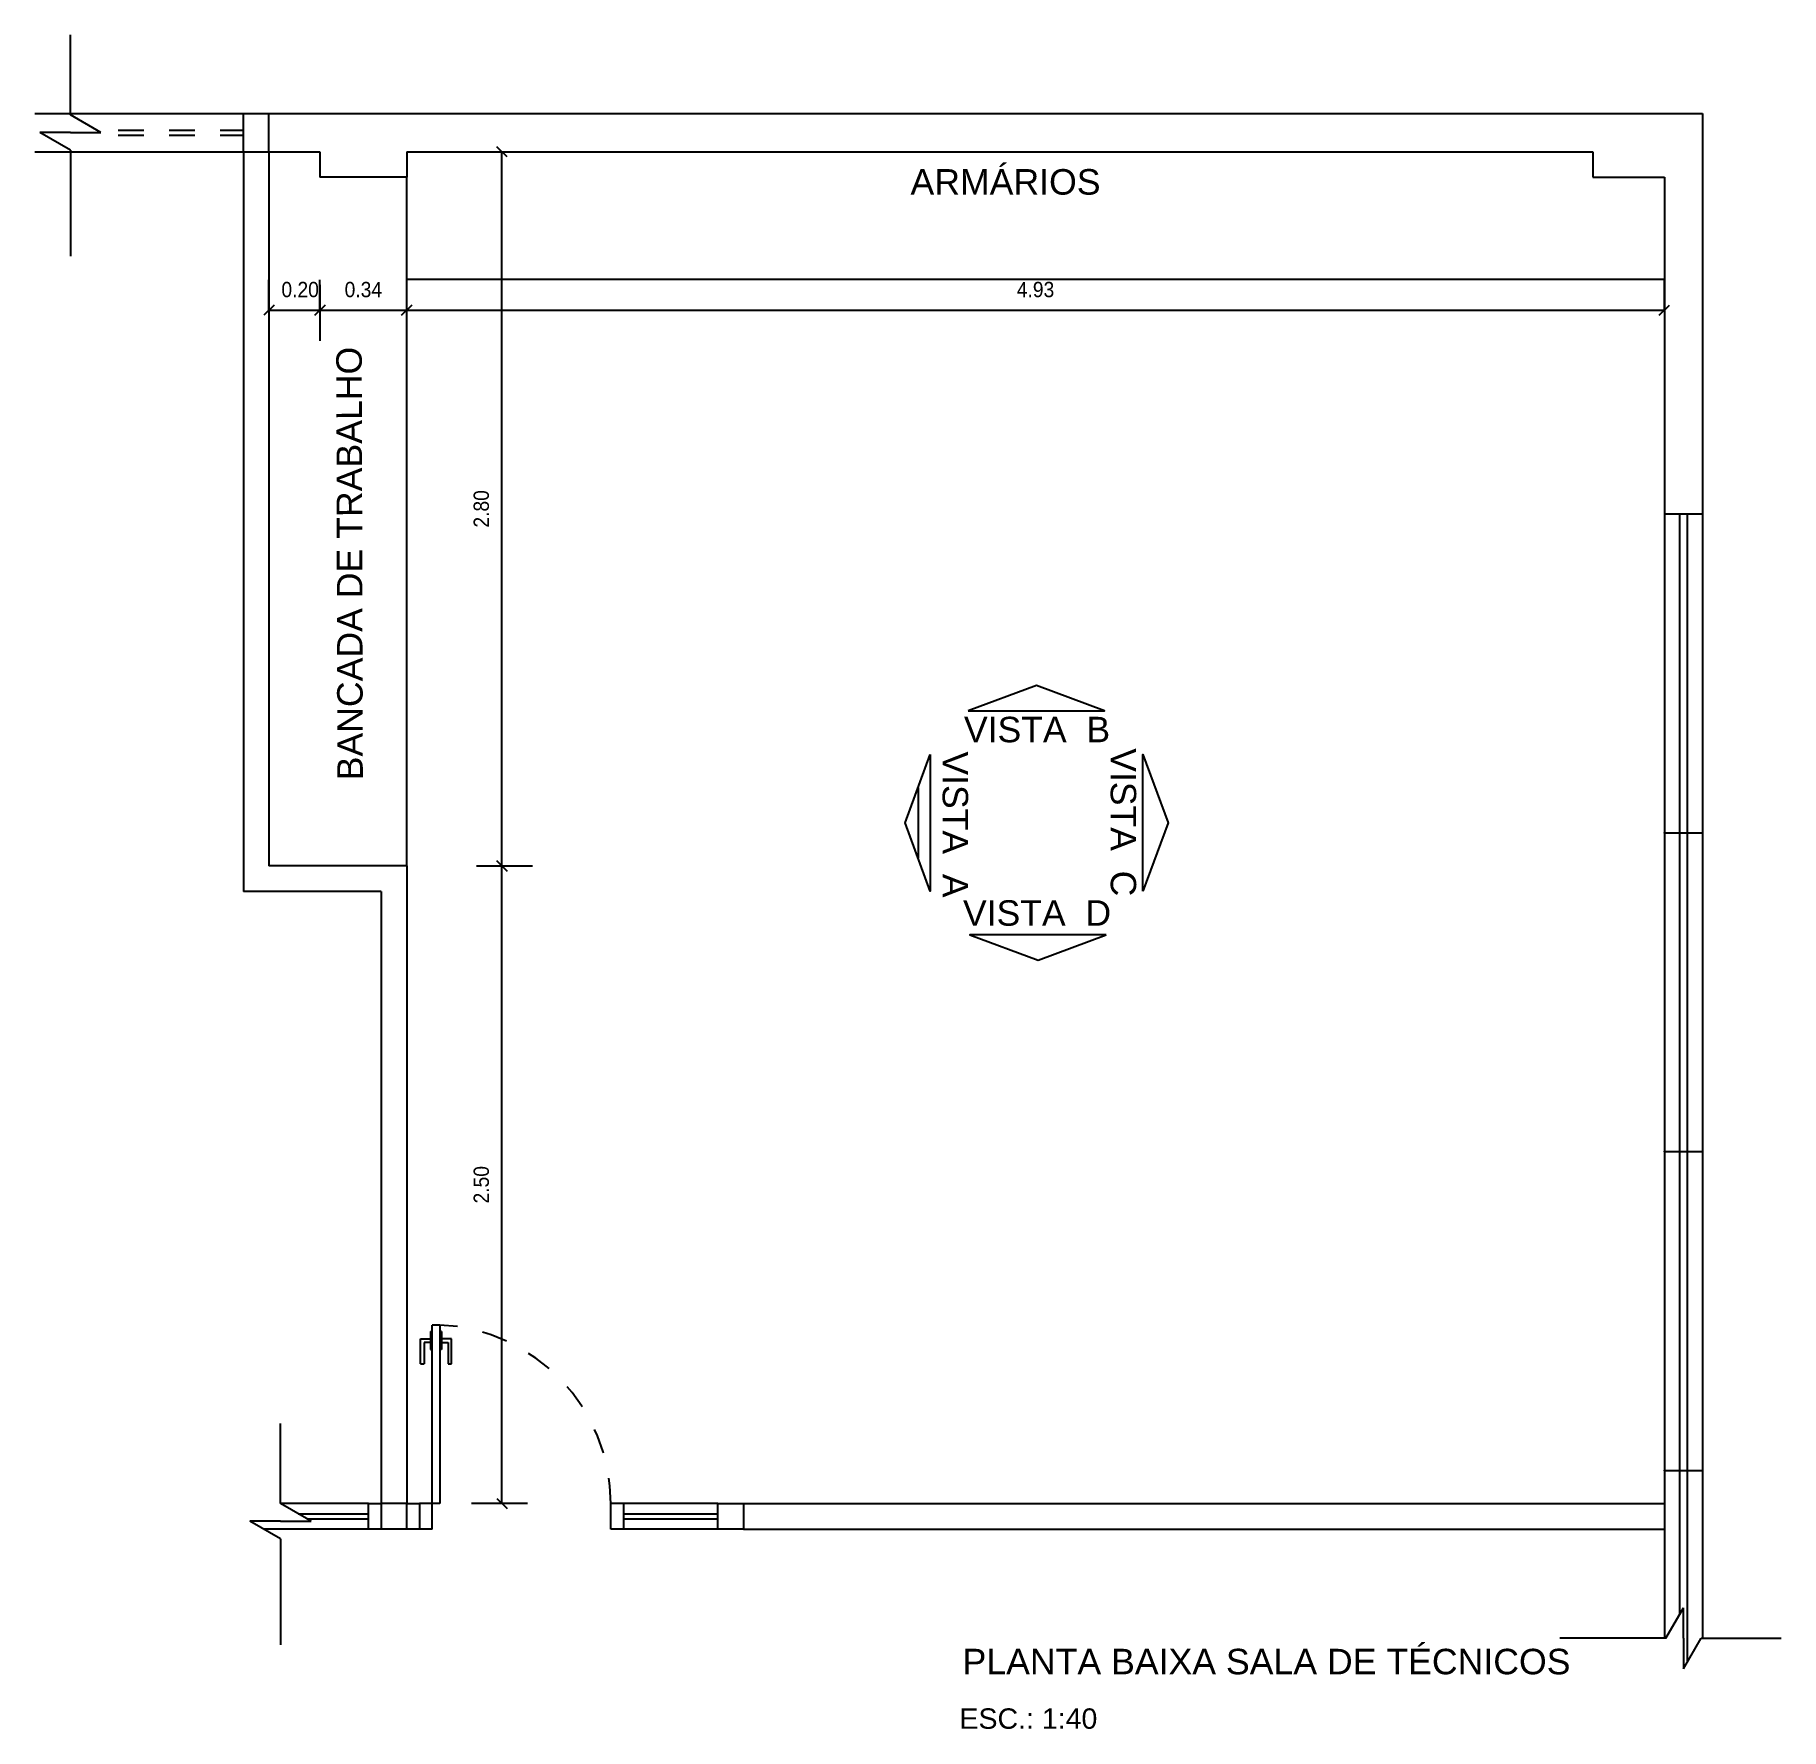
# Model space of a CAD drawing. Header units: millimetres. Extents: x 7034 to 7235, y -465 to -378.
# Drawn here: x 7086.33 to 7093.17, y -385.14 to -378.49 of the extents above; entities that cross this region are included whole.
import ezdxf

# ---------------------------------------------------------------- set-up
doc = ezdxf.new("R2010")
doc.units = ezdxf.units.MM
doc.header["$LTSCALE"] = 0.005
doc.linetypes.add('CONTINUO', pattern=[0])
doc.linetypes.add('DASHED', pattern=[19.05, 12.7, -6.35])
doc.layers.get('0').update_dxf_attribs({"linetype": 'CONTINUO'})
doc.layers.get('DEFPOINTS').update_dxf_attribs({"linetype": 'CONTINUO', "lineweight": 15})
for name, color, linetype in [('- COTAS', 12, 'Continuous'), ('ARQ-PEITORIAL', 4, 'Continuous'), ('ARQ_ALVENARIA', 6, 'Continuous'), ('ARQ_ESQUADRIA', 5, 'Continuous'), ('ARQ_JANELAALTA', 150, 'DASHED'), ('ARQ_TXT_AMBIENTE', 3, 'Continuous'), ('JANELA', 10, 'Continuous'), ('NN_COTA', 1, 'Continuous'), ('NN_GESSO', 5, 'Continuous')]:
    doc.layers.add(name, color=color, linetype=linetype)
doc.layers.add('0-LAYOUT', color=250, linetype='Continuous', lineweight=25)
doc.layers.add('TEXTO', color=7, linetype='Continuous', lineweight=15)
doc.styles.add('ARQ', font='arial.ttf', dxfattribs={"width": 0.9})
doc.styles.add('R80-20', font='simplex.shx', dxfattribs={"height": 0.04})
doc.styles.get("Standard").update_dxf_attribs({"font": 'arial.ttf'})
doc.dimstyles.new('1-40', dxfattribs={"dimtxt": 0.06, "dimasz": 0.04, "dimexe": 0.1195, "dimexo": 0.1, "dimgap": 0.05, "dimtad": 1, "dimzin": 0, "dimdsep": 46, "dimtxsty": 'ARQ', "dimblk": 'OBLIQUE', "dimcen": 0.09, "dimclrd": 1, "dimclre": 1, "dimclrt": 7, "dimadec": 0, "dimazin": 0, "dimtm": 1e-09, "dimtfac": 1, "dimtofl": 0, "dimtmove": 0, "dimatfit": 3, "dimfxl": 0.1, "dimfxlon": 1, "dimtolj": 1, "dimtzin": 0, "dimlwd": -1, "dimlwe": -1, "dimarcsym": 0})

msp = doc.modelspace()

# ---------------------------------------------------------------- texts
at = {"color": 1, "char_height": 0.099753, "width": 0.677655, "attachment_point": 1, "style": 'R80-20'}
for s, insert in [('\\pi0.05631;{\\fArial|b0|i0|c0|p34;VISTA  B}', (7089.9111, -381.1664)), ('\\pi0.05246;{\\fArial|b0|i0|c0|p34;VISTA  D}', (7089.9111, -381.8857))]:
    msp.add_mtext(s, dxfattribs=dict(at, insert=insert))
at = {"color": 1, "char_height": 0.099753, "width": 0.677655, "attachment_point": 1, "rotation": 270, "style": 'R80-20'}
for s, insert in [('\\pi0.0525;{\\fArial|b0|i0|c0|p34;VISTA  A}', (7089.9835, -381.2496)), ('\\pi0.05151;{\\fArial|b0|i0|c0|p34;VISTA  C}', (7090.6424, -381.238))]:
    msp.add_mtext(s, dxfattribs=dict(at, insert=insert))
at = {"layer": 'ARQ_TXT_AMBIENTE', "insert": (7089.6026, -379.019), "char_height": 0.1, "attachment_point": 1}
msp.add_mtext_dynamic_manual_height_columns('    ARMÁRIOS', width=2.72651, gutter_width=12.5, heights=[0], dxfattribs=at)
at = {"layer": 'ARQ_TXT_AMBIENTE', "insert": (7087.5116, -381.5709), "char_height": 0.1, "attachment_point": 1, "rotation": 90.15071}
msp.add_mtext_dynamic_manual_height_columns('    BANCADA DE TRABALHO', width=3.625548, gutter_width=12.5, heights=[0], dxfattribs=at)
at = {"layer": 'TEXTO', "attachment_point": 1}
for s, insert, char_height in [('PLANTA BAIXA SALA DE TÉCNICOS', (7089.962, -384.8206), 0.1), ('ESC.: 1:40', (7089.9499, -385.0542), 0.08)]:
    msp.add_mtext_dynamic_manual_height_columns(s, width=3.131207, gutter_width=12.5, heights=[0], dxfattribs=dict(at, insert=insert, char_height=char_height))

# ---------------------------------------------------------------- blocks, each defined once
blk = doc.blocks.new('seta')
at = {"layer": 'NN_COTA', "transparency": 33554549}
h = blk.add_hatch(dxfattribs=at)
h.set_pattern_fill('ANGLE', color=256)
h.set_pattern_definition([(0, (-0.006, 0.008), (0, 6.985), [5.08, -1.905]), (90, (-0.006, 0.008), (-6.985, 4e-16), [5.08, -1.905])])
h.paths.add_polyline_path([(17.271, -37.7472), (17.5387, -37.846), (17.8064, -37.7472)])
at = {"layer": 'NN_COTA'}
blk.add_lwpolyline([(17.271, -37.7472), (17.8064, -37.7472), (17.5387, -37.846), (17.271, -37.7472)], dxfattribs=at)
blk = doc.blocks.new('_OBLIQUE')
at = {"color": 0, "linetype": 'ByBlock'}
blk.add_line((-0.5, -0.5), (0.5, 0.5), dxfattribs=at)
blk = doc.blocks.new('*D51')
at = {"layer": '- COTAS', "color": 1, "transparency": 16777216}
for p, q in [((7088.0562, -381.7511), (7088.2757, -381.7511)), ((7088.1562, -384.2511), (7088.1562, -381.7511)), ((7088.2562, -384.2511), (7088.0367, -384.2511))]:
    blk.add_line(p, q, dxfattribs=at)
at = {"layer": 'DEFPOINTS', "color": 0, "transparency": 16777216}
for p in [(7087.783, -381.7511), (7088.1562, -381.7511), (7089.1053, -384.2511)]:
    blk.add_point(p, dxfattribs=at)
at = {"layer": '- COTAS', "color": 1, "transparency": 16777216, "xscale": 0.04, "yscale": 0.04, "zscale": 0.04}
for p, rotation in [((7088.1562, -381.7511), 90), ((7088.1562, -384.2511), 270)]:
    blk.add_blockref('_OBLIQUE', p, dxfattribs=dict(at, rotation=rotation))
at = {"layer": '- COTAS', "color": 7, "transparency": 16777216, "insert": (7088.0756, -383.0011), "char_height": 0.06, "attachment_point": 5, "rotation": 90, "style": 'ARQ'}
blk.add_mtext('\\A1;2.50', dxfattribs=at)
blk = doc.blocks.new('*D52')
at = {"layer": '- COTAS', "color": 1, "transparency": 16777216}
for p, q in [((7088.1562, -378.9511), (7088.2757, -378.9511)), ((7088.1562, -381.7511), (7088.1562, -378.9511)), ((7088.1562, -381.7511), (7088.2757, -381.7511))]:
    blk.add_line(p, q, dxfattribs=at)
at = {"layer": 'DEFPOINTS', "color": 0, "transparency": 16777216}
for p in [(7088.1562, -378.9511), (7088.1562, -378.9511), (7088.1562, -381.7511)]:
    blk.add_point(p, dxfattribs=at)
at = {"layer": '- COTAS', "color": 1, "transparency": 16777216, "xscale": 0.04, "yscale": 0.04, "zscale": 0.04}
for p, rotation in [((7088.1562, -378.9511), 90), ((7088.1562, -381.7511), 270)]:
    blk.add_blockref('_OBLIQUE', p, dxfattribs=dict(at, rotation=rotation))
at = {"layer": '- COTAS', "color": 7, "transparency": 16777216, "insert": (7088.0756, -380.3511), "char_height": 0.06, "attachment_point": 5, "rotation": 90, "style": 'ARQ'}
blk.add_mtext('\\A1;2.80', dxfattribs=at)
blk = doc.blocks.new('*D53')
at = {"layer": '- COTAS', "color": 1, "transparency": 16777216}
for p, q in [((7087.243, -379.5722), (7087.243, -379.4527)), ((7087.443, -379.4722), (7087.443, -379.6917)), ((7087.243, -379.5722), (7087.443, -379.5722))]:
    blk.add_line(p, q, dxfattribs=at)
at = {"layer": 'DEFPOINTS', "color": 0, "transparency": 16777216}
for p in [(7087.443, -379.0511), (7087.243, -379.5818), (7087.443, -379.5722)]:
    blk.add_point(p, dxfattribs=at)
at = {"layer": '- COTAS', "color": 1, "transparency": 16777216, "xscale": 0.04, "yscale": 0.04, "zscale": 0.04, "rotation": 180}
blk.add_blockref('_OBLIQUE', (7087.243, -379.5722), dxfattribs=at)
at = {"layer": '- COTAS', "color": 1, "transparency": 16777216, "xscale": 0.04, "yscale": 0.04, "zscale": 0.04}
blk.add_blockref('_OBLIQUE', (7087.443, -379.5722), dxfattribs=at)
at = {"layer": '- COTAS', "color": 7, "transparency": 16777216, "insert": (7087.3652, -379.4915), "char_height": 0.06, "attachment_point": 5, "style": 'ARQ'}
blk.add_mtext('\\A1;0.20', dxfattribs=at)
blk = doc.blocks.new('*D54')
at = {"layer": '- COTAS', "color": 1, "transparency": 16777216}
for p, q in [((7087.783, -379.5722), (7087.783, -379.4527)), ((7092.713, -379.5722), (7092.713, -379.4527)), ((7087.783, -379.5722), (7092.713, -379.5722))]:
    blk.add_line(p, q, dxfattribs=at)
at = {"layer": 'DEFPOINTS', "color": 0, "transparency": 16777216}
for p in [(7087.783, -379.5818), (7092.713, -379.5722), (7092.713, -379.6528)]:
    blk.add_point(p, dxfattribs=at)
at = {"layer": '- COTAS', "color": 1, "transparency": 16777216, "xscale": 0.04, "yscale": 0.04, "zscale": 0.04, "rotation": 180}
blk.add_blockref('_OBLIQUE', (7087.783, -379.5722), dxfattribs=at)
at = {"layer": '- COTAS', "color": 1, "transparency": 16777216, "xscale": 0.04, "yscale": 0.04, "zscale": 0.04}
blk.add_blockref('_OBLIQUE', (7092.713, -379.5722), dxfattribs=at)
at = {"layer": '- COTAS', "color": 7, "transparency": 16777216, "insert": (7090.248, -379.4915), "char_height": 0.06, "attachment_point": 5, "style": 'ARQ'}
blk.add_mtext('\\A1;4.93', dxfattribs=at)
blk = doc.blocks.new('*D135')
at = {"layer": '- COTAS', "color": 1, "transparency": 16777216}
for p, q in [((7087.443, -379.5722), (7087.443, -379.4527)), ((7087.783, -379.5722), (7087.783, -379.4527)), ((7087.443, -379.5722), (7087.783, -379.5722))]:
    blk.add_line(p, q, dxfattribs=at)
at = {"layer": 'DEFPOINTS', "color": 0, "transparency": 16777216}
for p in [(7087.443, -379.5722), (7087.783, -379.5722), (7087.783, -379.5722)]:
    blk.add_point(p, dxfattribs=at)
at = {"layer": '- COTAS', "color": 1, "transparency": 16777216, "xscale": 0.04, "yscale": 0.04, "zscale": 0.04, "rotation": 180}
blk.add_blockref('_OBLIQUE', (7087.443, -379.5722), dxfattribs=at)
at = {"layer": '- COTAS', "color": 1, "transparency": 16777216, "xscale": 0.04, "yscale": 0.04, "zscale": 0.04}
blk.add_blockref('_OBLIQUE', (7087.783, -379.5722), dxfattribs=at)
at = {"layer": '- COTAS', "color": 7, "transparency": 16777216, "insert": (7087.613, -379.4915), "char_height": 0.06, "attachment_point": 5, "style": 'ARQ'}
blk.add_mtext('\\A1;0.34', dxfattribs=at)

# ---------------------------------------------------------------- dimensions: what is measured, and where the dimension line sits
at = {"layer": '- COTAS'}
for base, p1, p2, picture, middle in [((7088.1562, -378.9511), (7088.1562, -381.7511), (7088.1562, -378.9511), '*D52', (7088.0756, -380.3511)), ((7088.1562, -381.7511), (7089.1053, -384.2511), (7087.783, -381.7511), '*D51', (7088.0756, -383.0011))]:
    dim = msp.add_linear_dim(base=base, p1=p1, p2=p2, angle=90, dimstyle='1-40', dxfattribs=at)
    dim.commit()
    dim.dimension.update_dxf_attribs({"geometry": picture, "text_midpoint": middle})
dim = msp.add_linear_dim(base=(7087.443, -379.5722), p1=(7087.243, -379.5818), p2=(7087.443, -379.0511), dimstyle='1-40', dxfattribs=at)
dim.commit()
dim.dimension.update_dxf_attribs({"geometry": '*D53', "text_midpoint": (7087.3652, -379.5722), "dimtype": 160})
dim = msp.add_linear_dim(base=(7087.783, -379.5722), p1=(7087.443, -379.5722), p2=(7087.783, -379.5722), dimstyle='1-40', dxfattribs=at)
dim.commit()
dim.dimension.update_dxf_attribs({"geometry": '*D135', "text_midpoint": (7087.613, -379.4915)})
dim = msp.add_linear_dim(base=(7092.713, -379.5722), p1=(7087.783, -379.5818), p2=(7092.713, -379.6528), dimstyle='1-40', override={"dimtmove": 1}, dxfattribs=at)
dim.commit()
dim.dimension.update_dxf_attribs({"geometry": '*D54', "text_midpoint": (7090.248, -379.4915)})

# ---------------------------------------------------------------- linework, layer by layer
at = {"layer": '0-LAYOUT'}
for p, q in [((7087.783, -381.7511), (7087.783, -379.0511)), ((7087.783, -379.4511), (7092.713, -379.4511))]:
    msp.add_line(p, q, dxfattribs=at)
at = {"layer": 'ARQ-PEITORIAL'}
for p, q in [((7086.4644, -378.8064), (7086.4644, -378.4928)), ((7087.243, -378.9511), (7087.243, -378.8011)), ((7086.5844, -378.8757), (7086.4644, -378.8064)), ((7086.4644, -378.8757), (7086.3444, -378.8757)), ((7086.4644, -378.945), (7086.3444, -378.8757)), ((7086.4644, -378.8757), (7086.5844, -378.8757)), ((7086.4644, -378.945), (7086.4644, -379.3598)), ((7087.143, -378.9511), (7087.143, -381.8511)), ((7087.243, -378.9511), (7087.243, -381.7511)), ((7092.713, -380.3711), (7092.713, -384.7795)), ((7092.863, -380.3711), (7092.863, -384.7795)), ((7087.783, -381.7511), (7087.243, -381.7511)), ((7087.783, -381.7511), (7087.783, -384.2511)), ((7087.683, -381.8511), (7087.143, -381.8511)), ((7087.683, -381.8511), (7087.683, -384.2511)), ((7087.2879, -384.2512), (7087.2879, -383.9376)), ((7087.4079, -384.3205), (7087.2879, -384.2512)), ((7089.1053, -384.2511), (7092.713, -384.2511)), ((7087.2879, -384.3205), (7087.1679, -384.3205)), ((7087.2879, -384.3897), (7087.1679, -384.3205)), ((7087.2879, -384.3205), (7087.4079, -384.3205)), ((7087.2879, -384.3897), (7087.2879, -384.8045)), ((7089.103, -384.3511), (7092.713, -384.3511)), ((7092.7184, -384.7795), (7092.7877, -384.6595)), ((7092.7877, -384.7795), (7092.7877, -384.6595)), ((7092.7184, -384.7795), (7092.3036, -384.7795)), ((7092.7877, -384.7795), (7092.7877, -384.8995)), ((7092.7877, -384.8995), (7092.857, -384.7795)), ((7092.857, -384.7795), (7093.1706, -384.7795))]:
    msp.add_line(p, q, dxfattribs=at)
at = {"layer": 'ARQ_ALVENARIA'}
for p, q in [((7086.3256, -378.8011), (7092.863, -378.8011)), ((7087.143, -378.9511), (7087.143, -378.8011)), ((7092.863, -378.8011), (7092.863, -380.3711)), ((7086.3256, -378.9511), (7087.143, -378.9511)), ((7087.143, -378.9511), (7087.443, -378.9511)), ((7087.443, -378.9511), (7087.443, -379.0511)), ((7087.783, -378.9511), (7092.433, -378.9511)), ((7087.783, -378.9511), (7087.783, -379.0511)), ((7092.433, -378.9511), (7092.433, -379.0511)), ((7087.783, -379.0511), (7087.443, -379.0511)), ((7092.433, -379.0511), (7092.713, -379.0511)), ((7092.713, -379.0511), (7092.713, -380.3711)), ((7092.713, -380.3711), (7092.863, -380.3711))]:
    msp.add_line(p, q, dxfattribs=at)
at = {"layer": 'ARQ_ESQUADRIA'}
for p, q in [((7092.773, -380.3711), (7092.773, -384.6849)), ((7092.803, -380.3711), (7092.803, -384.8729)), ((7092.713, -381.6211), (7092.863, -381.6211)), ((7092.713, -382.8711), (7092.863, -382.8711)), ((7087.876, -383.5771), (7087.876, -383.6471)), ((7087.876, -383.5771), (7087.883, -383.5771)), ((7087.913, -383.5511), (7087.883, -383.5511)), ((7087.883, -384.2511), (7087.883, -383.5511)), ((7087.913, -383.5511), (7087.913, -384.2511)), ((7087.92, -383.5771), (7087.913, -383.5771)), ((7087.92, -383.5771), (7087.92, -383.6471)), ((7087.837, -383.6051), (7087.876, -383.6051)), ((7087.837, -383.7031), (7087.837, -383.6051)), ((7087.876, -383.6191), (7087.851, -383.6191)), ((7087.851, -383.6191), (7087.851, -383.6891)), ((7087.876, -383.6471), (7087.883, -383.6471)), ((7087.92, -383.6471), (7087.913, -383.6471)), ((7087.959, -383.6051), (7087.92, -383.6051)), ((7087.92, -383.6191), (7087.945, -383.6191)), ((7087.945, -383.6191), (7087.945, -383.6891)), ((7087.959, -383.7031), (7087.959, -383.6051)), ((7087.837, -383.7031), (7087.851, -383.7031)), ((7087.851, -383.6891), (7087.851, -383.6891)), ((7087.851, -383.6891), (7087.851, -383.7031)), ((7087.945, -383.6891), (7087.945, -383.7031)), ((7087.945, -383.6891), (7087.945, -383.6891)), ((7087.945, -383.7031), (7087.959, -383.7031)), ((7092.713, -384.1211), (7092.863, -384.1211)), ((7087.883, -384.2511), (7087.833, -384.2511)), ((7087.883, -384.3511), (7087.883, -384.2511)), ((7087.913, -384.2511), (7087.883, -384.2511)), ((7088.583, -384.3511), (7088.583, -384.2511)), ((7088.633, -384.2511), (7088.583, -384.2511)), ((7087.3571, -384.2911), (7087.633, -384.2911)), ((7087.3917, -384.3111), (7087.633, -384.3111)), ((7088.633, -384.2911), (7089.003, -384.2911)), ((7088.633, -384.3111), (7089.003, -384.3111)), ((7087.883, -384.3511), (7087.833, -384.3511)), ((7088.633, -384.3511), (7088.583, -384.3511))]:
    msp.add_line(p, q, dxfattribs=at)
for p in [(7092.713, -381.6211), (7092.713, -382.8711), (7092.713, -384.1211)]:
    msp.add_point(p, dxfattribs=at)
at = {"layer": 'ARQ_JANELAALTA', "ltscale": 0.5}
for p, q in [((7086.6523, -378.8661), (7087.143, -378.8661)), ((7086.6522, -378.8861), (7087.143, -378.8861))]:
    msp.add_line(p, q, dxfattribs=at)
at = {"layer": 'ARQ_JANELAALTA'}
msp.add_arc((7087.8823, -384.2511), 0.7007, 0, 87.4911, dxfattribs=at)
at = {"layer": 'JANELA'}
for p, q in [((7087.633, -384.2511), (7087.2879, -384.2511)), ((7087.783, -384.2511), (7087.683, -384.2511)), ((7088.633, -384.2511), (7088.633, -384.3511)), ((7089.003, -384.2511), (7088.633, -384.2511)), ((7087.633, -384.3511), (7087.221, -384.3511)), ((7087.783, -384.3511), (7087.683, -384.3511)), ((7089.003, -384.3511), (7088.633, -384.3511))]:
    msp.add_line(p, q, dxfattribs=at)
for points in [[(7087.633, -384.2511), (7087.683, -384.2511), (7087.683, -384.3511), (7087.633, -384.3511)], [(7087.783, -384.2511), (7087.833, -384.2511), (7087.833, -384.3511), (7087.783, -384.3511)], [(7089.103, -384.3511), (7089.003, -384.3511), (7089.003, -384.2511), (7089.103, -384.2511)]]:
    msp.add_lwpolyline(points, close=True, dxfattribs=at)

# ---------------------------------------------------------------- block references
at = {"layer": 'NN_GESSO', "xscale": -1, "rotation": 180}
msp.add_blockref('seta', (7072.7125, -418.8896), dxfattribs=at)
at = {"layer": 'NN_GESSO'}
for p, rotation in [((7127.5827, -364.0434), 270), ((7052.9216, -399.1208), 89.99999999999999)]:
    msp.add_blockref('seta', p, dxfattribs=dict(at, rotation=rotation))
at = {"layer": 'NN_GESSO', "xscale": -1}
msp.add_blockref('seta', (7107.7964, -344.2746), dxfattribs=at)

msp.set_redraw_order([(e.dxf.handle, doc.entitydb.next_handle()) for e in msp.query("TEXT MTEXT ATTDEF DIMENSION ARC_DIMENSION")])  # texts and dimensions are drawn at this point

doc.saveas('drawing.dxf')
